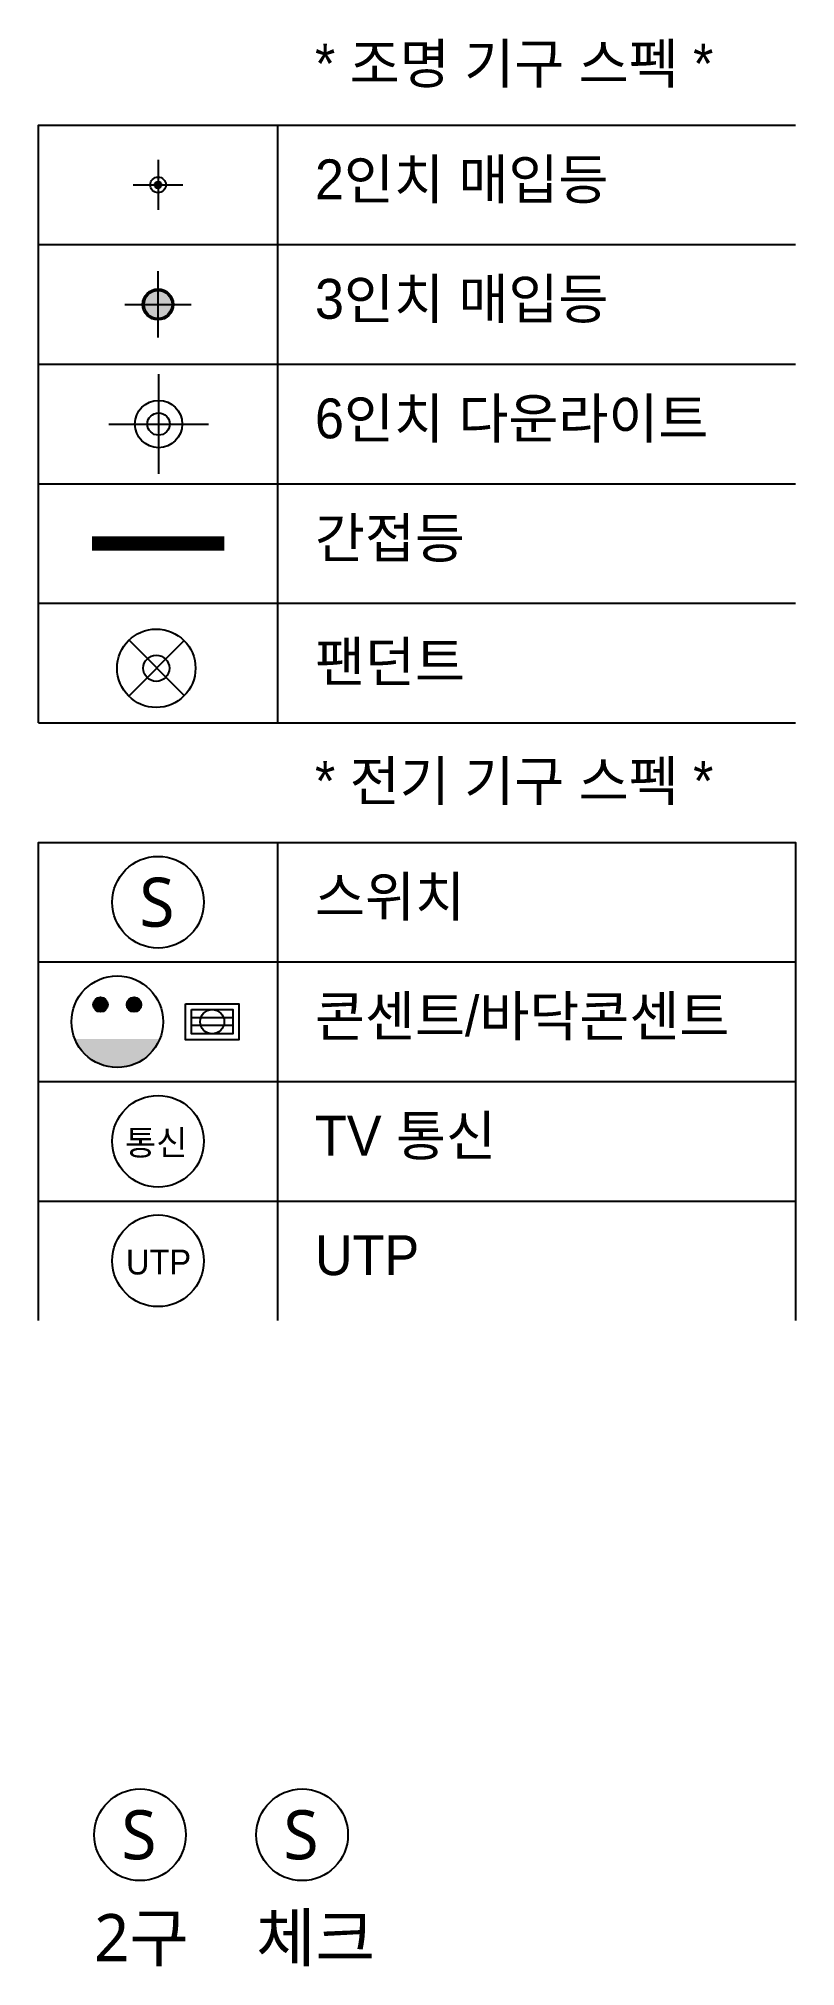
# Model space of a CAD drawing. Extents: x 11416736 to 11582377, y -14295679 to -14163266.
# Drawn here: x 11500102 to 11502382, y -14181538 to -14175732 of the extents above; entities that cross this region are included whole.
import ezdxf
from ezdxf.enums import TextEntityAlignment as Align

# ---------------------------------------------------------------- set-up
doc = ezdxf.new("R2010")
doc.units = 0
doc.header["$LTSCALE"] = 50
doc.header["$MEASUREMENT"] = 0
doc.linetypes.add('HID', pattern=[2.3, 1.5, -0.8])
doc.layers.get('0').update_dxf_attribs({"linetype": 'CONTINUOUS'})
for name, color, linetype in [('0-ELC TEXT', 7, 'CONTINUOUS'), ('06-LIGHT', 4, 'CONTINUOUS'), ('2.글자선', 60, 'CONTINUOUS'), ('8', 8, 'CONTINUOUS'), ('CEIL_SYM', 4, 'CONTINUOUS'), ('Layer2', 51, 'CONTINUOUS'), ('RC-LIGHT', 7, 'CONTINUOUS'), ('설비', 7, 'CONTINUOUS')]:
    doc.layers.add(name, color=color, linetype=linetype)
doc.styles.add('맑은 고딕', font='malgun.ttf')
doc.styles.add('코레일둥고', font='Korail_Round_Gothic_Medium.ttf')

msp = doc.modelspace()

# ---------------------------------------------------------------- texts
at = {"layer": '0-ELC TEXT', "style": '코레일둥고'}
for s, p in [('* 조명 기구 스펙 *', (11500934.5, -14175867.5)), ('2인치 매입등', (11500934.5, -14176216)), ('3인치 매입등', (11500934.5, -14176576)), ('6인치 다운라이트', (11500934.5, -14176936)), ('간접등', (11500934.5, -14177296)), ('팬던트', (11500934.5, -14177668.5)), ('* 전기 기구 스펙 *', (11500934.5, -14178027.5)), ('스위치', (11500934.5, -14178376)), ('콘센트/바닥콘센트', (11500934.5, -14178736)), ('TV 통신', (11500934.5, -14179096)), ('UTP', (11500934.5, -14179456))]:
    msp.add_text(s, height=120, dxfattribs=at).set_placement(p)
at = {"layer": '2.글자선', "color": 30, "style": '맑은 고딕'}
for s, p in [('2구', (11500269.3, -14181379.8)), ('체크', (11500757.4, -14181379.8))]:
    msp.add_text(s, height=142.6, dxfattribs=at).set_placement(p, align=Align.TOP_LEFT)
at = {"layer": '설비', "color": 140, "style": '코레일둥고'}
for s, p in [('통신', (11500362, -14179094.5)), ('UTP', (11500365.2, -14179454))]:
    msp.add_text(s, height=75, dxfattribs=at).set_placement(p)

# ---------------------------------------------------------------- blocks, each defined once
blk = doc.blocks.new('ADDDD')
at = {"layer": 'CEIL_SYM', "color": 1, "linetype": 'Continuous'}
for p, q in [((101438.4, 99576), (101438.4, 99176)), ((101238.4, 99376), (101638.4, 99376))]:
    blk.add_line(p, q, dxfattribs=at)
at = {"layer": 'CEIL_SYM', "color": 4, "linetype": 'Continuous'}
blk.add_circle((101438.4, 99376), 95, dxfattribs=at)
at = {"layer": 'CEIL_SYM', "color": 7, "linetype": 'Continuous'}
blk.add_circle((101438.4, 99376), 45, dxfattribs=at)
blk = doc.blocks.new('1s')
at = {"linetype": 'Continuous'}
h = blk.add_hatch(color=4, dxfattribs=at)
h.dxf.hatch_style = 1
edge = h.paths.add_edge_path()
edge.add_arc((11539327.2, -14281065.6), 13.8, 0, 360)
at = {"color": 1, "linetype": 'Continuous'}
for p, q in [((11539327.2, -14280965.6), (11539327.2, -14281165.6)), ((11539427.2, -14281065.6), (11539227.2, -14281065.6))]:
    blk.add_line(p, q, dxfattribs=at)
at = {"color": 4, "linetype": 'Continuous'}
for radius in [31.5, 13.8]:
    blk.add_circle((11539327.2, -14281065.6), radius, dxfattribs=at)
blk = doc.blocks.new('1')
at = {"linetype": 'Continuous'}
h = blk.add_hatch(color=4, dxfattribs=at)
h.dxf.hatch_style = 1
edge = h.paths.add_edge_path()
edge.add_arc((11539653.5, -14273503.8), 56.2, 0, 360)
at = {"color": 1, "linetype": 'Continuous'}
for p, q in [((11539653.5, -14273637.1), (11539653.5, -14273370.5)), ((11539520.2, -14273503.8), (11539786.8, -14273503.8))]:
    blk.add_line(p, q, dxfattribs=at)
at = {"color": 4, "linetype": 'Continuous'}
for radius in [62.2, 56.2]:
    blk.add_circle((11539653.5, -14273503.8), radius, dxfattribs=at)
blk = doc.blocks.new('egoo')
at = {"layer": 'Layer2'}
h = blk.add_hatch(color=140, dxfattribs=at)
edge = h.paths.add_edge_path()
edge.add_arc((1015645.3, 443433.7), 22.3, 0, 360)
h = blk.add_hatch(color=140, dxfattribs=at)
edge = h.paths.add_edge_path()
edge.add_arc((1015747.7, 443433.7), 22.3, 0, 360)
h = blk.add_hatch(color=140, dxfattribs=at)
edge = h.paths.add_edge_path()
edge.add_line((1015826.3, 443329.1), (1015566.6, 443329.1))
edge.add_ellipse((1015696.5, 443381.5), major_axis=(99, 99), ratio=1, start_angle=156.95778, end_angle=293.04222)
at = {"layer": 'Layer2', "color": 140}
for centre, radius in [((1015696.5, 443381.5), 140), ((1015645.3, 443433.7), 22.3), ((1015747.7, 443433.7), 22.3)]:
    blk.add_circle(centre, radius, dxfattribs=at)
blk = doc.blocks.new('SW')
at = {"layer": '설비', "color": 140}
blk.add_circle((11533254.1, -14277699.4), 184, dxfattribs=at)
at = {"layer": '설비', "color": 140, "insert": (11533320, -14277600.8), "char_height": 197.143, "attachment_point": 3, "style": '코레일둥고'}
blk.add_mtext_dynamic_manual_height_columns('{\\fMalgun Gothic|b0|i0|c129|p50;S}', width=314.327, gutter_width=2.19, heights=[0], dxfattribs=at)
blk = doc.blocks.new('FLOORCPMN')
at = {"layer": '설비', "color": 140}
for p, q in [((352045.3, -84933.3), (351878.3, -84933.3)), ((352045.3, -84963.3), (351878.3, -84963.3))]:
    blk.add_line(p, q, dxfattribs=at)
for points in [[(351854.3, -84875.8), (352069.3, -84875.8), (352069.3, -85020.8), (351854.3, -85020.8)], [(351878.3, -84899.8), (352045.3, -84899.8), (352045.3, -84996.8), (351878.3, -84996.8)]]:
    blk.add_lwpolyline(points, close=True, dxfattribs=at)
blk.add_circle((351961.8, -84948.3), 48.5, dxfattribs=at)

# ---------------------------------------------------------------- linework, layer by layer
at = {"layer": '0-ELC TEXT'}
for p, q in [((11500821.9, -14175992.8), (11500821.9, -14177792.8)), ((11500101.9, -14176352.8), (11502381.9, -14176352.8)), ((11500101.9, -14176712.8), (11502381.9, -14176712.8)), ((11500101.9, -14177072.8), (11502381.9, -14177072.8)), ((11500101.9, -14177432.8), (11502381.9, -14177432.8)), ((11500101.9, -14177792.8), (11502381.9, -14177792.8)), ((11500821.9, -14178152.8), (11500821.9, -14179592.8)), ((11500101.9, -14178512.8), (11502381.9, -14178512.8)), ((11500101.9, -14178872.8), (11502381.9, -14178872.8)), ((11500101.9, -14179232.8), (11502381.9, -14179232.8))]:
    msp.add_line(p, q, dxfattribs=at)
for points in [[(11500101.9, -14177792.8), (11500101.9, -14175992.8), (11502381.9, -14175992.8)], [(11500101.9, -14179592.8), (11500101.9, -14178152.8), (11502381.9, -14178152.8), (11502381.9, -14179592.8)]]:
    msp.add_lwpolyline(points, dxfattribs=at)
at = {"layer": '06-LIGHT', "color": 1, "linetype": 'HID', "const_width": 43.2}
msp.add_lwpolyline([(11500262.7, -14177252.8), (11500661.1, -14177252.8)], dxfattribs=at)
at = {"layer": '8'}
for p, q in [((11500541.7, -14177711.2), (11500374.6, -14177544.1)), ((11500374.6, -14177711.2), (11500541.7, -14177544.1))]:
    msp.add_line(p, q, dxfattribs=at)
at = {"layer": '8', "color": 4}
msp.add_circle((11500456.5, -14177628.4), 118.1, dxfattribs=at)
at = {"layer": '8'}
msp.add_circle((11500456.5, -14177628.4), 39.4, dxfattribs=at)
at = {"layer": '설비', "color": 140}
for centre in [(11500461.9, -14179052.8), (11500461.9, -14179412.8)]:
    msp.add_circle(centre, 138, dxfattribs=at)

# ---------------------------------------------------------------- block references
at = {"layer": 'CEIL_SYM', "xscale": 0.75, "yscale": 0.75, "zscale": 0.75}
msp.add_blockref('ADDDD', (11424384.7, -14251424.9), dxfattribs=at)
at = {"layer": 'RC-LIGHT', "xscale": 0.75, "yscale": 0.75, "zscale": 0.75, "rotation": 90}
msp.add_blockref('1s', (789662.7, -22830668.2), dxfattribs=at)
at = {"layer": 'RC-LIGHT', "xscale": 0.75, "yscale": 0.75, "zscale": 0.75}
msp.add_blockref('1', (2845721.7, -3471405), dxfattribs=at)
at = {"layer": 'RC-LIGHT', "color": 140, "xscale": 0.75, "yscale": 0.75, "zscale": 0.75}
msp.add_blockref('FLOORCPMN', (11236653.6, -14114981.6), dxfattribs=at)
at = {"layer": '설비', "color": 140}
for name, p, xscale, yscale, zscale in [('SW', (2850521.3, -3470058.3), 0.75, 0.75, 0.75), ('egoo', (10499152.4, -14615740.3), 0.9857143043153586, 0.9857143043153586, 0.9857143043153586), ('SW', (2850467.1, -3472866.7), 0.75, 0.75, 0.75), ('SW', (2850955.3, -3472866.7), 0.75, 0.75, 0.75)]:
    msp.add_blockref(name, p, dxfattribs=dict(at, xscale=xscale, yscale=yscale, zscale=zscale))

msp.set_redraw_order([(e.dxf.handle, doc.entitydb.next_handle()) for e in msp.query("TEXT MTEXT ATTDEF DIMENSION ARC_DIMENSION")])  # texts and dimensions are drawn at this point

doc.saveas('drawing.dxf')
